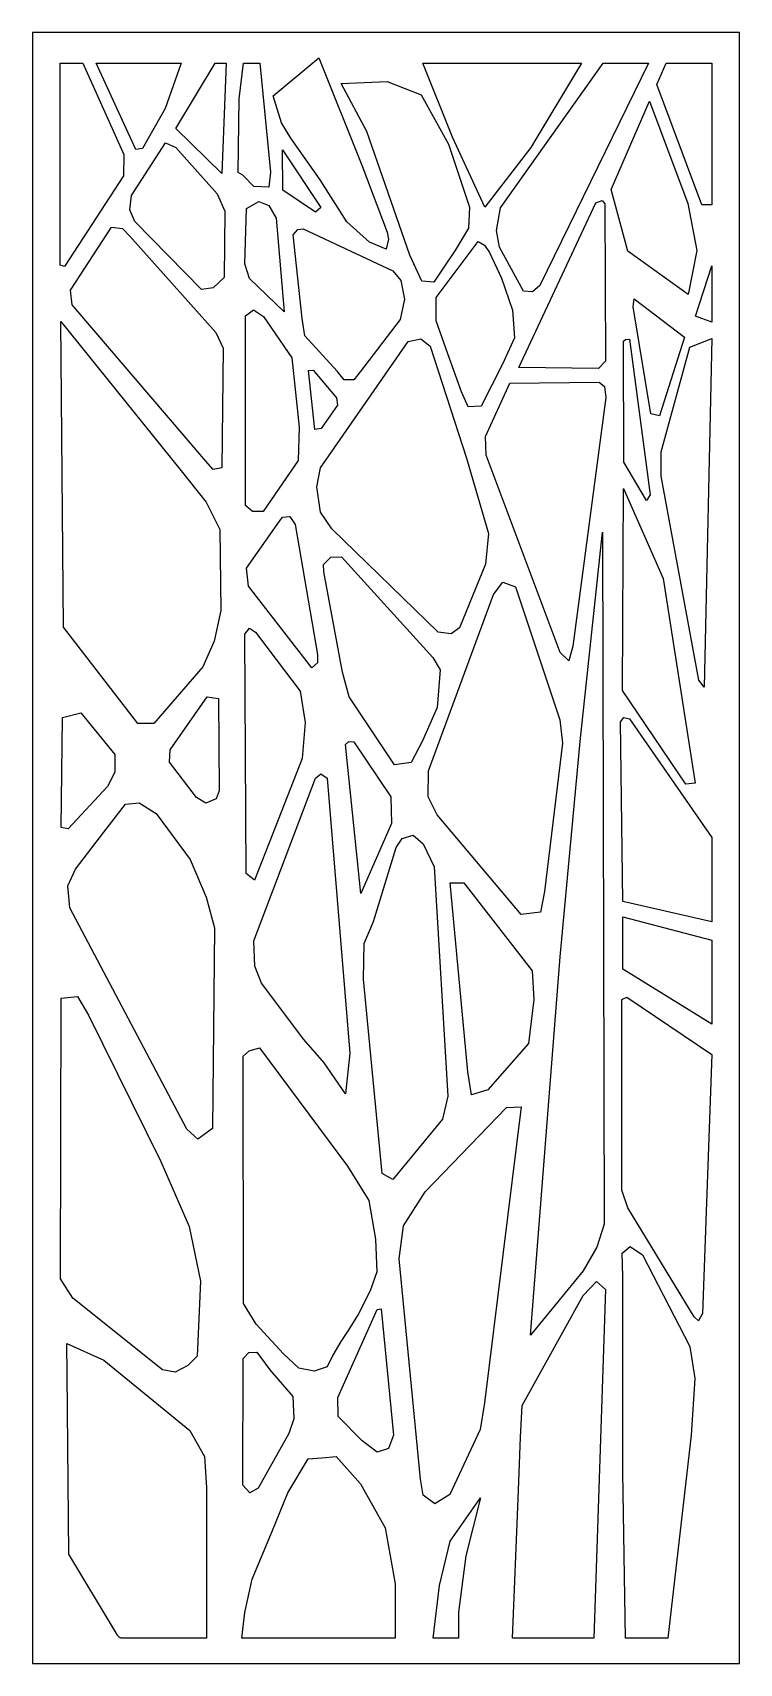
# Model space of a CAD drawing. Header units: centimetres. Extents: x -22 to -17.3, y -1.8 to 9.
import ezdxf

# ---------------------------------------------------------------- set-up
doc = ezdxf.new("R2010")
doc.units = ezdxf.units.CM
doc.header["$MEASUREMENT"] = 0
doc.layers.add('layer 1', color=7, linetype='Continuous')

msp = doc.modelspace()

# ---------------------------------------------------------------- linework, layer by layer
at = {"layer": 'layer 1', "color": 250}
for points, knots in [([(-21.96805, 9.00069), (-21.96805, 9.00069), (-17.27431, 9.00069), (-17.27431, 9.00069), (-17.27431, 9.00069), (-17.27431, 9.00069), (-17.27431, -1.831), (-17.27431, -1.831), (-17.27431, -1.831), (-17.27431, -1.831), (-21.96805, -1.831), (-21.96805, -1.831), (-21.96805, -1.831), (-21.96805, -1.831), (-21.96805, 9.00069), (-21.96805, 9.00069)], [0, 0, 0, 0, 0.2, 0.2, 0.2, 0.2, 0.4, 0.4, 0.4, 0.4, 0.6, 0.6, 0.6, 0.6, 1, 1, 1, 1]), ([(-21.78454, 7.45542), (-21.78454, 7.45542), (-21.757, 7.44747), (-21.757, 7.44747), (-21.757, 7.44747), (-21.757, 7.44747), (-21.36523, 8.04857), (-21.36523, 8.04857), (-21.36523, 8.04857), (-21.36523, 8.04857), (-21.36217, 8.19164), (-21.36217, 8.19164), (-21.36217, 8.19164), (-21.36217, 8.19164), (-21.63424, 8.79777), (-21.63424, 8.79777), (-21.63424, 8.79777), (-21.63424, 8.79777), (-21.78454, 8.79777), (-21.78454, 8.79777), (-21.78454, 8.79777), (-21.78454, 8.79777), (-21.78454, 7.45542), (-21.78454, 7.45542)], [0, 0, 0, 0, 0.14285714, 0.14285714, 0.14285714, 0.14285714, 0.28571429, 0.28571429, 0.28571429, 0.28571429, 0.42857143, 0.42857143, 0.42857143, 0.42857143, 0.57142857, 0.57142857, 0.57142857, 0.57142857, 0.71428571, 0.71428571, 0.71428571, 0.71428571, 1, 1, 1, 1]), ([(-21.28311, 8.22468), (-21.28311, 8.22468), (-21.23788, 8.23027), (-21.23788, 8.23027), (-21.23788, 8.23027), (-21.23788, 8.23027), (-21.08712, 8.49587), (-21.08712, 8.49587), (-21.08712, 8.49587), (-21.08712, 8.49587), (-20.98115, 8.79777), (-20.98115, 8.79777), (-20.98115, 8.79777), (-20.98115, 8.79777), (-21.54626, 8.79777), (-21.54626, 8.79777), (-21.54626, 8.79777), (-21.54626, 8.79777), (-21.28311, 8.22468), (-21.28311, 8.22468)], [0, 0, 0, 0, 0.16666667, 0.16666667, 0.16666667, 0.16666667, 0.33333333, 0.33333333, 0.33333333, 0.33333333, 0.5, 0.5, 0.5, 0.5, 0.66666667, 0.66666667, 0.66666667, 0.66666667, 1, 1, 1, 1]), ([(-20.71175, 8.06536), (-20.71175, 8.06536), (-20.68252, 8.79777), (-20.68252, 8.79777), (-20.68252, 8.79777), (-20.68252, 8.79777), (-20.75534, 8.79777), (-20.75534, 8.79777), (-20.75534, 8.79777), (-20.75534, 8.79777), (-21.01758, 8.3645), (-21.01758, 8.3645), (-21.01758, 8.3645), (-21.01758, 8.3645), (-20.71175, 8.06536), (-20.71175, 8.06536)], [0, 0, 0, 0, 0.2, 0.2, 0.2, 0.2, 0.4, 0.4, 0.4, 0.4, 0.6, 0.6, 0.6, 0.6, 1, 1, 1, 1]), ([(-20.49853, 7.97869), (-20.49853, 7.97869), (-20.39946, 7.97309), (-20.39946, 7.97309), (-20.39946, 7.97309), (-20.39946, 7.97309), (-20.3887, 8.07374), (-20.3887, 8.07374), (-20.3887, 8.07374), (-20.3887, 8.07374), (-20.4599, 8.79777), (-20.4599, 8.79777), (-20.4599, 8.79777), (-20.4599, 8.79777), (-20.56674, 8.79777), (-20.56674, 8.79777), (-20.56674, 8.79777), (-20.56674, 8.79777), (-20.59544, 8.56021), (-20.59544, 8.56021), (-20.59544, 8.56021), (-20.59544, 8.56021), (-20.60191, 8.07096), (-20.60191, 8.07096), (-20.60191, 8.07096), (-20.60191, 8.07096), (-20.57176, 8.05417), (-20.57176, 8.05417), (-20.57176, 8.05417), (-20.57176, 8.05417), (-20.49853, 7.97869), (-20.49853, 7.97869)], [0, 0, 0, 0, 0.11111111, 0.11111111, 0.11111111, 0.11111111, 0.22222222, 0.22222222, 0.22222222, 0.22222222, 0.33333333, 0.33333333, 0.33333333, 0.33333333, 0.44444444, 0.44444444, 0.44444444, 0.44444444, 0.55555556, 0.55555556, 0.55555556, 0.55555556, 0.66666667, 0.66666667, 0.66666667, 0.66666667, 0.77777778, 0.77777778, 0.77777778, 0.77777778, 1, 1, 1, 1]), ([(-19.62067, 7.56301), (-19.62067, 7.56301), (-19.6044, 7.62837), (-19.6044, 7.62837), (-19.6044, 7.62837), (-19.6044, 7.62837), (-19.61259, 7.67446), (-19.61259, 7.67446), (-19.61259, 7.67446), (-19.61259, 7.67446), (-19.78195, 8.12126), (-19.78195, 8.12126), (-19.78195, 8.12126), (-19.78195, 8.12126), (-20.06761, 8.83302), (-20.06761, 8.83302), (-20.06761, 8.83302), (-20.06761, 8.83302), (-20.37094, 8.58169), (-20.37094, 8.58169), (-20.37094, 8.58169), (-20.37094, 8.58169), (-20.31509, 8.40204), (-20.31509, 8.40204), (-20.31509, 8.40204), (-20.31509, 8.40204), (-20.2536, 8.29867), (-20.2536, 8.29867), (-20.2536, 8.29867), (-20.2536, 8.29867), (-20.05912, 8.02202), (-20.05912, 8.02202), (-20.05912, 8.02202), (-20.05912, 8.02202), (-19.88136, 7.74345), (-19.88136, 7.74345), (-19.88136, 7.74345), (-19.88136, 7.74345), (-19.73104, 7.60943), (-19.73104, 7.60943), (-19.73104, 7.60943), (-19.73104, 7.60943), (-19.62067, 7.56301), (-19.62067, 7.56301)], [0, 0, 0, 0, 0.08333333, 0.08333333, 0.08333333, 0.08333333, 0.16666667, 0.16666667, 0.16666667, 0.16666667, 0.25, 0.25, 0.25, 0.25, 0.33333333, 0.33333333, 0.33333333, 0.33333333, 0.41666667, 0.41666667, 0.41666667, 0.41666667, 0.5, 0.5, 0.5, 0.5, 0.58333333, 0.58333333, 0.58333333, 0.58333333, 0.66666667, 0.66666667, 0.66666667, 0.66666667, 0.75, 0.75, 0.75, 0.75, 0.83333333, 0.83333333, 0.83333333, 0.83333333, 1, 1, 1, 1]), ([(-18.96541, 7.84094), (-18.96541, 7.84094), (-18.65897, 8.23819), (-18.65897, 8.23819), (-18.65897, 8.23819), (-18.65897, 8.23819), (-18.32368, 8.79777), (-18.32368, 8.79777), (-18.32368, 8.79777), (-18.32368, 8.79777), (-19.37751, 8.79777), (-19.37751, 8.79777), (-19.37751, 8.79777), (-19.37751, 8.79777), (-19.17912, 8.30595), (-19.17912, 8.30595), (-19.17912, 8.30595), (-19.17912, 8.30595), (-18.96541, 7.84094), (-18.96541, 7.84094)], [0, 0, 0, 0, 0.16666667, 0.16666667, 0.16666667, 0.16666667, 0.33333333, 0.33333333, 0.33333333, 0.33333333, 0.5, 0.5, 0.5, 0.5, 0.66666667, 0.66666667, 0.66666667, 0.66666667, 1, 1, 1, 1]), ([(-18.70708, 7.283), (-18.70708, 7.283), (-18.64818, 7.27961), (-18.64818, 7.27961), (-18.64818, 7.27961), (-18.64818, 7.27961), (-18.59973, 7.32039), (-18.59973, 7.32039), (-18.59973, 7.32039), (-18.59973, 7.32039), (-17.8774, 8.79777), (-17.8774, 8.79777), (-17.8774, 8.79777), (-17.8774, 8.79777), (-18.17916, 8.79777), (-18.17916, 8.79777), (-18.17916, 8.79777), (-18.17916, 8.79777), (-18.86123, 7.83771), (-18.86123, 7.83771), (-18.86123, 7.83771), (-18.86123, 7.83771), (-18.888, 7.68562), (-18.888, 7.68562), (-18.888, 7.68562), (-18.888, 7.68562), (-18.86677, 7.57528), (-18.86677, 7.57528), (-18.86677, 7.57528), (-18.86677, 7.57528), (-18.70708, 7.283), (-18.70708, 7.283)], [0, 0, 0, 0, 0.11111111, 0.11111111, 0.11111111, 0.11111111, 0.22222222, 0.22222222, 0.22222222, 0.22222222, 0.33333333, 0.33333333, 0.33333333, 0.33333333, 0.44444444, 0.44444444, 0.44444444, 0.44444444, 0.55555556, 0.55555556, 0.55555556, 0.55555556, 0.66666667, 0.66666667, 0.66666667, 0.66666667, 0.77777778, 0.77777778, 0.77777778, 0.77777778, 1, 1, 1, 1]), ([(-17.52361, 7.85612), (-17.52361, 7.85612), (-17.45782, 7.85612), (-17.45782, 7.85612), (-17.45782, 7.85612), (-17.45782, 7.85612), (-17.45782, 8.79777), (-17.45782, 8.79777), (-17.45782, 8.79777), (-17.45782, 8.79777), (-17.76089, 8.79777), (-17.76089, 8.79777), (-17.76089, 8.79777), (-17.76089, 8.79777), (-17.82297, 8.65523), (-17.82297, 8.65523), (-17.82297, 8.65523), (-17.82297, 8.65523), (-17.52361, 7.85612), (-17.52361, 7.85612)], [0, 0, 0, 0, 0.16666667, 0.16666667, 0.16666667, 0.16666667, 0.33333333, 0.33333333, 0.33333333, 0.33333333, 0.5, 0.5, 0.5, 0.5, 0.66666667, 0.66666667, 0.66666667, 0.66666667, 1, 1, 1, 1]), ([(-19.38357, 7.35078), (-19.38357, 7.35078), (-19.30367, 7.3428), (-19.30367, 7.3428), (-19.30367, 7.3428), (-19.30367, 7.3428), (-19.24526, 7.43057), (-19.24526, 7.43057), (-19.24526, 7.43057), (-19.24526, 7.43057), (-19.15921, 7.55823), (-19.15921, 7.55823), (-19.15921, 7.55823), (-19.15921, 7.55823), (-19.07316, 7.70185), (-19.07316, 7.70185), (-19.07316, 7.70185), (-19.07316, 7.70185), (-19.06701, 7.8415), (-19.06701, 7.8415), (-19.06701, 7.8415), (-19.06701, 7.8415), (-19.20532, 8.2604), (-19.20532, 8.2604), (-19.20532, 8.2604), (-19.20532, 8.2604), (-19.38664, 8.58755), (-19.38664, 8.58755), (-19.38664, 8.58755), (-19.38664, 8.58755), (-19.61408, 8.67532), (-19.61408, 8.67532), (-19.61408, 8.67532), (-19.61408, 8.67532), (-19.91834, 8.66335), (-19.91834, 8.66335), (-19.91834, 8.66335), (-19.91834, 8.66335), (-19.7493, 8.34418), (-19.7493, 8.34418), (-19.7493, 8.34418), (-19.7493, 8.34418), (-19.46348, 7.52234), (-19.46348, 7.52234), (-19.46348, 7.52234), (-19.46348, 7.52234), (-19.38357, 7.35078), (-19.38357, 7.35078)], [0, 0, 0, 0, 0.07692308, 0.07692308, 0.07692308, 0.07692308, 0.15384615, 0.15384615, 0.15384615, 0.15384615, 0.23076923, 0.23076923, 0.23076923, 0.23076923, 0.30769231, 0.30769231, 0.30769231, 0.30769231, 0.38461538, 0.38461538, 0.38461538, 0.38461538, 0.46153846, 0.46153846, 0.46153846, 0.46153846, 0.53846154, 0.53846154, 0.53846154, 0.53846154, 0.61538462, 0.61538462, 0.61538462, 0.61538462, 0.69230769, 0.69230769, 0.69230769, 0.69230769, 0.76923077, 0.76923077, 0.76923077, 0.76923077, 0.84615385, 0.84615385, 0.84615385, 0.84615385, 1, 1, 1, 1]), ([(-17.61372, 7.26106), (-17.61372, 7.26106), (-17.55792, 7.55326), (-17.55792, 7.55326), (-17.55792, 7.55326), (-17.55792, 7.55326), (-17.61624, 7.86502), (-17.61624, 7.86502), (-17.61624, 7.86502), (-17.61624, 7.86502), (-17.871, 8.54495), (-17.871, 8.54495), (-17.871, 8.54495), (-17.871, 8.54495), (-18.12647, 7.95836), (-18.12647, 7.95836), (-18.12647, 7.95836), (-18.12647, 7.95836), (-18.01553, 7.54946), (-18.01553, 7.54946), (-18.01553, 7.54946), (-18.01553, 7.54946), (-17.61372, 7.26106), (-17.61372, 7.26106)], [0, 0, 0, 0, 0.14285714, 0.14285714, 0.14285714, 0.14285714, 0.28571429, 0.28571429, 0.28571429, 0.28571429, 0.42857143, 0.42857143, 0.42857143, 0.42857143, 0.57142857, 0.57142857, 0.57142857, 0.57142857, 0.71428571, 0.71428571, 0.71428571, 0.71428571, 1, 1, 1, 1]), ([(-20.84543, 7.29538), (-20.84543, 7.29538), (-20.77005, 7.30657), (-20.77005, 7.30657), (-20.77005, 7.30657), (-20.77005, 7.30657), (-20.69682, 7.37366), (-20.69682, 7.37366), (-20.69682, 7.37366), (-20.69682, 7.37366), (-20.69251, 7.81539), (-20.69251, 7.81539), (-20.69251, 7.81539), (-20.69251, 7.81539), (-20.74205, 7.93001), (-20.74205, 7.93001), (-20.74205, 7.93001), (-20.74205, 7.93001), (-21.01786, 8.23844), (-21.01786, 8.23844), (-21.01786, 8.23844), (-21.01786, 8.23844), (-21.08464, 8.2692), (-21.08464, 8.2692), (-21.08464, 8.2692), (-21.08464, 8.2692), (-21.31077, 7.91972), (-21.31077, 7.91972), (-21.31077, 7.91972), (-21.31077, 7.91972), (-21.32155, 7.82467), (-21.32155, 7.82467), (-21.32155, 7.82467), (-21.32155, 7.82467), (-21.28909, 7.7455), (-21.28909, 7.7455), (-21.28909, 7.7455), (-21.28909, 7.7455), (-20.84543, 7.29538), (-20.84543, 7.29538)], [0, 0, 0, 0, 0.09090909, 0.09090909, 0.09090909, 0.09090909, 0.18181818, 0.18181818, 0.18181818, 0.18181818, 0.27272727, 0.27272727, 0.27272727, 0.27272727, 0.36363636, 0.36363636, 0.36363636, 0.36363636, 0.45454545, 0.45454545, 0.45454545, 0.45454545, 0.54545455, 0.54545455, 0.54545455, 0.54545455, 0.63636364, 0.63636364, 0.63636364, 0.63636364, 0.72727273, 0.72727273, 0.72727273, 0.72727273, 0.81818182, 0.81818182, 0.81818182, 0.81818182, 1, 1, 1, 1]), ([(-20.08875, 7.80707), (-20.08875, 7.80707), (-20.05295, 7.83805), (-20.05295, 7.83805), (-20.05295, 7.83805), (-20.05295, 7.83805), (-20.30867, 8.22311), (-20.30867, 8.22311), (-20.30867, 8.22311), (-20.30867, 8.22311), (-20.30697, 7.95313), (-20.30697, 7.95313), (-20.30697, 7.95313), (-20.30697, 7.95313), (-20.08875, 7.80707), (-20.08875, 7.80707)], [0, 0, 0, 0, 0.2, 0.2, 0.2, 0.2, 0.4, 0.4, 0.4, 0.4, 0.6, 0.6, 0.6, 0.6, 1, 1, 1, 1]), ([(-20.29814, 7.14696), (-20.29814, 7.14696), (-20.34984, 7.76762), (-20.34984, 7.76762), (-20.34984, 7.76762), (-20.34984, 7.76762), (-20.39937, 7.85149), (-20.39937, 7.85149), (-20.39937, 7.85149), (-20.39937, 7.85149), (-20.46613, 7.87944), (-20.46613, 7.87944), (-20.46613, 7.87944), (-20.46613, 7.87944), (-20.54797, 7.83192), (-20.54797, 7.83192), (-20.54797, 7.83192), (-20.54797, 7.83192), (-20.55875, 7.46567), (-20.55875, 7.46567), (-20.55875, 7.46567), (-20.55875, 7.46567), (-20.5286, 7.36783), (-20.5286, 7.36783), (-20.5286, 7.36783), (-20.5286, 7.36783), (-20.29814, 7.14696), (-20.29814, 7.14696)], [0, 0, 0, 0, 0.125, 0.125, 0.125, 0.125, 0.25, 0.25, 0.25, 0.25, 0.375, 0.375, 0.375, 0.375, 0.5, 0.5, 0.5, 0.5, 0.625, 0.625, 0.625, 0.625, 0.75, 0.75, 0.75, 0.75, 1, 1, 1, 1]), ([(-18.73975, 6.7769), (-18.73975, 6.7769), (-18.20924, 6.77004), (-18.20924, 6.77004), (-18.20924, 6.77004), (-18.20924, 6.77004), (-18.16437, 6.818), (-18.16437, 6.818), (-18.16437, 6.818), (-18.16437, 6.818), (-18.16701, 7.86298), (-18.16701, 7.86298), (-18.16701, 7.86298), (-18.16701, 7.86298), (-18.18599, 7.88582), (-18.18599, 7.88582), (-18.18599, 7.88582), (-18.18599, 7.88582), (-18.22772, 7.86982), (-18.22772, 7.86982), (-18.22772, 7.86982), (-18.22772, 7.86982), (-18.73975, 6.7769), (-18.73975, 6.7769)], [0, 0, 0, 0, 0.14285714, 0.14285714, 0.14285714, 0.14285714, 0.28571429, 0.28571429, 0.28571429, 0.28571429, 0.42857143, 0.42857143, 0.42857143, 0.42857143, 0.57142857, 0.57142857, 0.57142857, 0.57142857, 0.71428571, 0.71428571, 0.71428571, 0.71428571, 1, 1, 1, 1]), ([(-20.76986, 6.0996), (-20.76986, 6.0996), (-20.7125, 6.11038), (-20.7125, 6.11038), (-20.7125, 6.11038), (-20.7125, 6.11038), (-20.70331, 6.90512), (-20.70331, 6.90512), (-20.70331, 6.90512), (-20.70331, 6.90512), (-20.75229, 7.00845), (-20.75229, 7.00845), (-20.75229, 7.00845), (-20.75229, 7.00845), (-21.32197, 7.64867), (-21.32197, 7.64867), (-21.32197, 7.64867), (-21.32197, 7.64867), (-21.37095, 7.70033), (-21.37095, 7.70033), (-21.37095, 7.70033), (-21.37095, 7.70033), (-21.44443, 7.70827), (-21.44443, 7.70827), (-21.44443, 7.70827), (-21.44443, 7.70827), (-21.71687, 7.29103), (-21.71687, 7.29103), (-21.71687, 7.29103), (-21.71687, 7.29103), (-21.70461, 7.19169), (-21.70461, 7.19169), (-21.70461, 7.19169), (-21.70461, 7.19169), (-20.81688, 6.15453), (-20.81688, 6.15453), (-20.81688, 6.15453), (-20.81688, 6.15453), (-20.76986, 6.0996), (-20.76986, 6.0996)], [0, 0, 0, 0, 0.09090909, 0.09090909, 0.09090909, 0.09090909, 0.18181818, 0.18181818, 0.18181818, 0.18181818, 0.27272727, 0.27272727, 0.27272727, 0.27272727, 0.36363636, 0.36363636, 0.36363636, 0.36363636, 0.45454545, 0.45454545, 0.45454545, 0.45454545, 0.54545455, 0.54545455, 0.54545455, 0.54545455, 0.63636364, 0.63636364, 0.63636364, 0.63636364, 0.72727273, 0.72727273, 0.72727273, 0.72727273, 0.81818182, 0.81818182, 0.81818182, 0.81818182, 1, 1, 1, 1]), ([(-19.89955, 6.69547), (-19.89955, 6.69547), (-19.83411, 6.69547), (-19.83411, 6.69547), (-19.83411, 6.69547), (-19.83411, 6.69547), (-19.79322, 6.74855), (-19.79322, 6.74855), (-19.79322, 6.74855), (-19.79322, 6.74855), (-19.52605, 7.09537), (-19.52605, 7.09537), (-19.52605, 7.09537), (-19.52605, 7.09537), (-19.49878, 7.22985), (-19.49878, 7.22985), (-19.49878, 7.22985), (-19.49878, 7.22985), (-19.52333, 7.35371), (-19.52333, 7.35371), (-19.52333, 7.35371), (-19.52333, 7.35371), (-19.57512, 7.41741), (-19.57512, 7.41741), (-19.57512, 7.41741), (-19.57512, 7.41741), (-20.17217, 7.69699), (-20.17217, 7.69699), (-20.17217, 7.69699), (-20.17217, 7.69699), (-20.20757, 7.69306), (-20.20757, 7.69306), (-20.20757, 7.69306), (-20.20757, 7.69306), (-20.23759, 7.65806), (-20.23759, 7.65806), (-20.23759, 7.65806), (-20.23759, 7.65806), (-20.17762, 7.10244), (-20.17762, 7.10244), (-20.17762, 7.10244), (-20.17762, 7.10244), (-20.16127, 6.98566), (-20.16127, 6.98566), (-20.16127, 6.98566), (-20.16127, 6.98566), (-19.94589, 6.75209), (-19.94589, 6.75209), (-19.94589, 6.75209), (-19.94589, 6.75209), (-19.89955, 6.69547), (-19.89955, 6.69547)], [0, 0, 0, 0, 0.07142857, 0.07142857, 0.07142857, 0.07142857, 0.14285714, 0.14285714, 0.14285714, 0.14285714, 0.21428571, 0.21428571, 0.21428571, 0.21428571, 0.28571429, 0.28571429, 0.28571429, 0.28571429, 0.35714286, 0.35714286, 0.35714286, 0.35714286, 0.42857143, 0.42857143, 0.42857143, 0.42857143, 0.5, 0.5, 0.5, 0.5, 0.57142857, 0.57142857, 0.57142857, 0.57142857, 0.64285714, 0.64285714, 0.64285714, 0.64285714, 0.71428571, 0.71428571, 0.71428571, 0.71428571, 0.78571429, 0.78571429, 0.78571429, 0.78571429, 0.85714286, 0.85714286, 0.85714286, 0.85714286, 1, 1, 1, 1]), ([(-19.07567, 6.51546), (-19.07567, 6.51546), (-18.98962, 6.51945), (-18.98962, 6.51945), (-18.98962, 6.51945), (-18.98962, 6.51945), (-18.84824, 6.79871), (-18.84824, 6.79871), (-18.84824, 6.79871), (-18.84824, 6.79871), (-18.76833, 6.97426), (-18.76833, 6.97426), (-18.76833, 6.97426), (-18.76833, 6.97426), (-18.78063, 7.15778), (-18.78063, 7.15778), (-18.78063, 7.15778), (-18.78063, 7.15778), (-18.8544, 7.36923), (-18.8544, 7.36923), (-18.8544, 7.36923), (-18.8544, 7.36923), (-18.93463, 7.53977), (-18.93463, 7.53977), (-18.93463, 7.53977), (-18.93463, 7.53977), (-18.96811, 7.58865), (-18.96811, 7.58865), (-18.96811, 7.58865), (-18.96811, 7.58865), (-19.00947, 7.61233), (-19.00947, 7.61233), (-19.00947, 7.61233), (-19.00947, 7.61233), (-19.28773, 7.24156), (-19.28773, 7.24156), (-19.28773, 7.24156), (-19.28773, 7.24156), (-19.28773, 7.08597), (-19.28773, 7.08597), (-19.28773, 7.08597), (-19.28773, 7.08597), (-19.21089, 6.86653), (-19.21089, 6.86653), (-19.21089, 6.86653), (-19.21089, 6.86653), (-19.1187, 6.6152), (-19.1187, 6.6152), (-19.1187, 6.6152), (-19.1187, 6.6152), (-19.07567, 6.51546), (-19.07567, 6.51546)], [0, 0, 0, 0, 0.07142857, 0.07142857, 0.07142857, 0.07142857, 0.14285714, 0.14285714, 0.14285714, 0.14285714, 0.21428571, 0.21428571, 0.21428571, 0.21428571, 0.28571429, 0.28571429, 0.28571429, 0.28571429, 0.35714286, 0.35714286, 0.35714286, 0.35714286, 0.42857143, 0.42857143, 0.42857143, 0.42857143, 0.5, 0.5, 0.5, 0.5, 0.57142857, 0.57142857, 0.57142857, 0.57142857, 0.64285714, 0.64285714, 0.64285714, 0.64285714, 0.71428571, 0.71428571, 0.71428571, 0.71428571, 0.78571429, 0.78571429, 0.78571429, 0.78571429, 0.85714286, 0.85714286, 0.85714286, 0.85714286, 1, 1, 1, 1]), ([(-17.45782, 7.078), (-17.45782, 7.078), (-17.45782, 7.45272), (-17.45782, 7.45272), (-17.45782, 7.45272), (-17.45782, 7.45272), (-17.56517, 7.11632), (-17.56517, 7.11632), (-17.56517, 7.11632), (-17.56517, 7.11632), (-17.45782, 7.078), (-17.45782, 7.078)], [0, 0, 0, 0, 0.25, 0.25, 0.25, 0.25, 0.5, 0.5, 0.5, 0.5, 1, 1, 1, 1]), ([(-20.55344, 5.8597), (-20.55344, 5.8597), (-20.50752, 5.81996), (-20.50752, 5.81996), (-20.50752, 5.81996), (-20.50752, 5.81996), (-20.43711, 5.81996), (-20.43711, 5.81996), (-20.43711, 5.81996), (-20.43711, 5.81996), (-20.20446, 6.15774), (-20.20446, 6.15774), (-20.20446, 6.15774), (-20.20446, 6.15774), (-20.19834, 6.38025), (-20.19834, 6.38025), (-20.19834, 6.38025), (-20.19834, 6.38025), (-20.24732, 6.84121), (-20.24732, 6.84121), (-20.24732, 6.84121), (-20.24732, 6.84121), (-20.43405, 7.1154), (-20.43405, 7.1154), (-20.43405, 7.1154), (-20.43405, 7.1154), (-20.5014, 7.15912), (-20.5014, 7.15912), (-20.5014, 7.15912), (-20.5014, 7.15912), (-20.55344, 7.11938), (-20.55344, 7.11938), (-20.55344, 7.11938), (-20.55344, 7.11938), (-20.55344, 5.8597), (-20.55344, 5.8597)], [0, 0, 0, 0, 0.1, 0.1, 0.1, 0.1, 0.2, 0.2, 0.2, 0.2, 0.3, 0.3, 0.3, 0.3, 0.4, 0.4, 0.4, 0.4, 0.5, 0.5, 0.5, 0.5, 0.6, 0.6, 0.6, 0.6, 0.7, 0.7, 0.7, 0.7, 0.8, 0.8, 0.8, 0.8, 1, 1, 1, 1]), ([(-17.86319, 6.46804), (-17.86319, 6.46804), (-17.80401, 6.45523), (-17.80401, 6.45523), (-17.80401, 6.45523), (-17.80401, 6.45523), (-17.63798, 6.97806), (-17.63798, 6.97806), (-17.63798, 6.97806), (-17.63798, 6.97806), (-17.97333, 7.232), (-17.97333, 7.232), (-17.97333, 7.232), (-17.97333, 7.232), (-17.9799, 7.17865), (-17.9799, 7.17865), (-17.9799, 7.17865), (-17.9799, 7.17865), (-17.86319, 6.46804), (-17.86319, 6.46804)], [0, 0, 0, 0, 0.16666667, 0.16666667, 0.16666667, 0.16666667, 0.33333333, 0.33333333, 0.33333333, 0.33333333, 0.5, 0.5, 0.5, 0.5, 0.66666667, 0.66666667, 0.66666667, 0.66666667, 1, 1, 1, 1]), ([(-21.76329, 5.05204), (-21.76329, 5.05204), (-21.26957, 4.41275), (-21.26957, 4.41275), (-21.26957, 4.41275), (-21.26957, 4.41275), (-21.16242, 4.41275), (-21.16242, 4.41275), (-21.16242, 4.41275), (-21.16242, 4.41275), (-20.83672, 4.78886), (-20.83672, 4.78886), (-20.83672, 4.78886), (-20.83672, 4.78886), (-20.76149, 4.95908), (-20.76149, 4.95908), (-20.76149, 4.95908), (-20.76149, 4.95908), (-20.7185, 5.16275), (-20.7185, 5.16275), (-20.7185, 5.16275), (-20.7185, 5.16275), (-20.72513, 5.70086), (-20.72513, 5.70086), (-20.72513, 5.70086), (-20.72513, 5.70086), (-20.81633, 5.88125), (-20.81633, 5.88125), (-20.81633, 5.88125), (-20.81633, 5.88125), (-20.99001, 6.10109), (-20.99001, 6.10109), (-20.99001, 6.10109), (-20.99001, 6.10109), (-21.77977, 7.08114), (-21.77977, 7.08114), (-21.77977, 7.08114), (-21.77977, 7.08114), (-21.76329, 5.05204), (-21.76329, 5.05204)], [0, 0, 0, 0, 0.09090909, 0.09090909, 0.09090909, 0.09090909, 0.18181818, 0.18181818, 0.18181818, 0.18181818, 0.27272727, 0.27272727, 0.27272727, 0.27272727, 0.36363636, 0.36363636, 0.36363636, 0.36363636, 0.45454545, 0.45454545, 0.45454545, 0.45454545, 0.54545455, 0.54545455, 0.54545455, 0.54545455, 0.63636364, 0.63636364, 0.63636364, 0.63636364, 0.72727273, 0.72727273, 0.72727273, 0.72727273, 0.81818182, 0.81818182, 0.81818182, 0.81818182, 1, 1, 1, 1]), ([(-19.27559, 5.01867), (-19.27559, 5.01867), (-19.18849, 5.00655), (-19.18849, 5.00655), (-19.18849, 5.00655), (-19.18849, 5.00655), (-19.13251, 5.04693), (-19.13251, 5.04693), (-19.13251, 5.04693), (-19.13251, 5.04693), (-18.96144, 5.47086), (-18.96144, 5.47086), (-18.96144, 5.47086), (-18.96144, 5.47086), (-18.93968, 5.67273), (-18.93968, 5.67273), (-18.93968, 5.67273), (-18.93968, 5.67273), (-19.08584, 6.1744), (-19.08584, 6.1744), (-19.08584, 6.1744), (-19.08584, 6.1744), (-19.32872, 6.91739), (-19.32872, 6.91739), (-19.32872, 6.91739), (-19.32872, 6.91739), (-19.39093, 6.96583), (-19.39093, 6.96583), (-19.39093, 6.96583), (-19.39093, 6.96583), (-19.4749, 6.94969), (-19.4749, 6.94969), (-19.4749, 6.94969), (-19.4749, 6.94969), (-20.05651, 6.10989), (-20.05651, 6.10989), (-20.05651, 6.10989), (-20.05651, 6.10989), (-20.08139, 5.98474), (-20.08139, 5.98474), (-20.08139, 5.98474), (-20.08139, 5.98474), (-20.05651, 5.81517), (-20.05651, 5.81517), (-20.05651, 5.81517), (-20.05651, 5.81517), (-19.9816, 5.70503), (-19.9816, 5.70503), (-19.9816, 5.70503), (-19.9816, 5.70503), (-19.27559, 5.01867), (-19.27559, 5.01867)], [0, 0, 0, 0, 0.07142857, 0.07142857, 0.07142857, 0.07142857, 0.14285714, 0.14285714, 0.14285714, 0.14285714, 0.21428571, 0.21428571, 0.21428571, 0.21428571, 0.28571429, 0.28571429, 0.28571429, 0.28571429, 0.35714286, 0.35714286, 0.35714286, 0.35714286, 0.42857143, 0.42857143, 0.42857143, 0.42857143, 0.5, 0.5, 0.5, 0.5, 0.57142857, 0.57142857, 0.57142857, 0.57142857, 0.64285714, 0.64285714, 0.64285714, 0.64285714, 0.71428571, 0.71428571, 0.71428571, 0.71428571, 0.78571429, 0.78571429, 0.78571429, 0.78571429, 0.85714286, 0.85714286, 0.85714286, 0.85714286, 1, 1, 1, 1]), ([(-17.89119, 5.89402), (-17.89119, 5.89402), (-17.86647, 5.92982), (-17.86647, 5.92982), (-17.86647, 5.92982), (-17.86647, 5.92982), (-18.00466, 6.96411), (-18.00466, 6.96411), (-18.00466, 6.96411), (-18.00466, 6.96411), (-18.03048, 6.96316), (-18.03048, 6.96316), (-18.03048, 6.96316), (-18.03048, 6.96316), (-18.04417, 6.95194), (-18.04417, 6.95194), (-18.04417, 6.95194), (-18.04417, 6.95194), (-18.04137, 6.14719), (-18.04137, 6.14719), (-18.04137, 6.14719), (-18.04137, 6.14719), (-17.89119, 5.89402), (-17.89119, 5.89402)], [0, 0, 0, 0, 0.14285714, 0.14285714, 0.14285714, 0.14285714, 0.28571429, 0.28571429, 0.28571429, 0.28571429, 0.42857143, 0.42857143, 0.42857143, 0.42857143, 0.57142857, 0.57142857, 0.57142857, 0.57142857, 0.71428571, 0.71428571, 0.71428571, 0.71428571, 1, 1, 1, 1]), ([(-17.54469, 4.69962), (-17.54469, 4.69962), (-17.50883, 4.65229), (-17.50883, 4.65229), (-17.50883, 4.65229), (-17.50883, 4.65229), (-17.45782, 6.96883), (-17.45782, 6.96883), (-17.45782, 6.96883), (-17.45782, 6.96883), (-17.6027, 6.9124), (-17.6027, 6.9124), (-17.6027, 6.9124), (-17.6027, 6.9124), (-17.79295, 6.21695), (-17.79295, 6.21695), (-17.79295, 6.21695), (-17.79295, 6.21695), (-17.79295, 6.05413), (-17.79295, 6.05413), (-17.79295, 6.05413), (-17.79295, 6.05413), (-17.54469, 4.69962), (-17.54469, 4.69962)], [0, 0, 0, 0, 0.14285714, 0.14285714, 0.14285714, 0.14285714, 0.28571429, 0.28571429, 0.28571429, 0.28571429, 0.42857143, 0.42857143, 0.42857143, 0.42857143, 0.57142857, 0.57142857, 0.57142857, 0.57142857, 0.71428571, 0.71428571, 0.71428571, 0.71428571, 1, 1, 1, 1]), ([(-20.0935, 6.36358), (-20.0935, 6.36358), (-20.05202, 6.37156), (-20.05202, 6.37156), (-20.05202, 6.37156), (-20.05202, 6.37156), (-19.94293, 6.52714), (-19.94293, 6.52714), (-19.94293, 6.52714), (-19.94293, 6.52714), (-19.95061, 6.575), (-19.95061, 6.575), (-19.95061, 6.575), (-19.95061, 6.575), (-20.10573, 6.75808), (-20.10573, 6.75808), (-20.10573, 6.75808), (-20.10573, 6.75808), (-20.13653, 6.75651), (-20.13653, 6.75651), (-20.13653, 6.75651), (-20.13653, 6.75651), (-20.0935, 6.36358), (-20.0935, 6.36358)], [0, 0, 0, 0, 0.14285714, 0.14285714, 0.14285714, 0.14285714, 0.28571429, 0.28571429, 0.28571429, 0.28571429, 0.42857143, 0.42857143, 0.42857143, 0.42857143, 0.57142857, 0.57142857, 0.57142857, 0.57142857, 0.71428571, 0.71428571, 0.71428571, 0.71428571, 1, 1, 1, 1]), ([(-18.46494, 4.88368), (-18.46494, 4.88368), (-18.40695, 4.82845), (-18.40695, 4.82845), (-18.40695, 4.82845), (-18.40695, 4.82845), (-18.37929, 4.92588), (-18.37929, 4.92588), (-18.37929, 4.92588), (-18.37929, 4.92588), (-18.16048, 6.57798), (-18.16048, 6.57798), (-18.16048, 6.57798), (-18.16048, 6.57798), (-18.1703, 6.65094), (-18.1703, 6.65094), (-18.1703, 6.65094), (-18.1703, 6.65094), (-18.20538, 6.67838), (-18.20538, 6.67838), (-18.20538, 6.67838), (-18.20538, 6.67838), (-18.79972, 6.67173), (-18.79972, 6.67173), (-18.79972, 6.67173), (-18.79972, 6.67173), (-18.96016, 6.31764), (-18.96016, 6.31764), (-18.96016, 6.31764), (-18.96016, 6.31764), (-18.95652, 6.19474), (-18.95652, 6.19474), (-18.95652, 6.19474), (-18.95652, 6.19474), (-18.46494, 4.88368), (-18.46494, 4.88368)], [0, 0, 0, 0, 0.1, 0.1, 0.1, 0.1, 0.2, 0.2, 0.2, 0.2, 0.3, 0.3, 0.3, 0.3, 0.4, 0.4, 0.4, 0.4, 0.5, 0.5, 0.5, 0.5, 0.6, 0.6, 0.6, 0.6, 0.7, 0.7, 0.7, 0.7, 0.8, 0.8, 0.8, 0.8, 1, 1, 1, 1]), ([(-17.63094, 4.00974), (-17.63094, 4.00974), (-17.5678, 4.01456), (-17.5678, 4.01456), (-17.5678, 4.01456), (-17.5678, 4.01456), (-17.77951, 5.37425), (-17.77951, 5.37425), (-17.77951, 5.37425), (-17.77951, 5.37425), (-18.04323, 5.97212), (-18.04323, 5.97212), (-18.04323, 5.97212), (-18.04323, 5.97212), (-18.05066, 4.63172), (-18.05066, 4.63172), (-18.05066, 4.63172), (-18.05066, 4.63172), (-17.63094, 4.00974), (-17.63094, 4.00974)], [0, 0, 0, 0, 0.16666667, 0.16666667, 0.16666667, 0.16666667, 0.33333333, 0.33333333, 0.33333333, 0.33333333, 0.5, 0.5, 0.5, 0.5, 0.66666667, 0.66666667, 0.66666667, 0.66666667, 1, 1, 1, 1]), ([(-20.11357, 4.78172), (-20.11357, 4.78172), (-20.07709, 4.81447), (-20.07709, 4.81447), (-20.07709, 4.81447), (-20.07709, 4.81447), (-20.07709, 4.86914), (-20.07709, 4.86914), (-20.07709, 4.86914), (-20.07709, 4.86914), (-20.22449, 5.73389), (-20.22449, 5.73389), (-20.22449, 5.73389), (-20.22449, 5.73389), (-20.26085, 5.78606), (-20.26085, 5.78606), (-20.26085, 5.78606), (-20.26085, 5.78606), (-20.30962, 5.78155), (-20.30962, 5.78155), (-20.30962, 5.78155), (-20.30962, 5.78155), (-20.34317, 5.73389), (-20.34317, 5.73389), (-20.34317, 5.73389), (-20.34317, 5.73389), (-20.54811, 5.4427), (-20.54811, 5.4427), (-20.54811, 5.4427), (-20.54811, 5.4427), (-20.53471, 5.32343), (-20.53471, 5.32343), (-20.53471, 5.32343), (-20.53471, 5.32343), (-20.11357, 4.78172), (-20.11357, 4.78172)], [0, 0, 0, 0, 0.1, 0.1, 0.1, 0.1, 0.2, 0.2, 0.2, 0.2, 0.3, 0.3, 0.3, 0.3, 0.4, 0.4, 0.4, 0.4, 0.5, 0.5, 0.5, 0.5, 0.6, 0.6, 0.6, 0.6, 0.7, 0.7, 0.7, 0.7, 0.8, 0.8, 0.8, 0.8, 1, 1, 1, 1]), ([(-18.31213, 0.77741), (-18.31213, 0.77741), (-18.22009, 0.93339), (-18.22009, 0.93339), (-18.22009, 0.93339), (-18.22009, 0.93339), (-18.17152, 1.08606), (-18.17152, 1.08606), (-18.17152, 1.08606), (-18.17152, 1.08606), (-18.1837, 5.68341), (-18.1837, 5.68341), (-18.1837, 5.68341), (-18.1837, 5.68341), (-18.33089, 4.29287), (-18.33089, 4.29287), (-18.33089, 4.29287), (-18.33089, 4.29287), (-18.4646, 2.86156), (-18.4646, 2.86156), (-18.4646, 2.86156), (-18.4646, 2.86156), (-18.66239, 0.34927), (-18.66239, 0.34927), (-18.66239, 0.34927), (-18.66239, 0.34927), (-18.31213, 0.77741), (-18.31213, 0.77741)], [0, 0, 0, 0, 0.125, 0.125, 0.125, 0.125, 0.25, 0.25, 0.25, 0.25, 0.375, 0.375, 0.375, 0.375, 0.5, 0.5, 0.5, 0.5, 0.625, 0.625, 0.625, 0.625, 0.75, 0.75, 0.75, 0.75, 1, 1, 1, 1]), ([(-19.56438, 4.13823), (-19.56438, 4.13823), (-19.45329, 4.1534), (-19.45329, 4.1534), (-19.45329, 4.1534), (-19.45329, 4.1534), (-19.37925, 4.29759), (-19.37925, 4.29759), (-19.37925, 4.29759), (-19.37925, 4.29759), (-19.28181, 4.51769), (-19.28181, 4.51769), (-19.28181, 4.51769), (-19.28181, 4.51769), (-19.26232, 4.76814), (-19.26232, 4.76814), (-19.26232, 4.76814), (-19.26232, 4.76814), (-19.30946, 4.85027), (-19.30946, 4.85027), (-19.30946, 4.85027), (-19.30946, 4.85027), (-19.91747, 5.51812), (-19.91747, 5.51812), (-19.91747, 5.51812), (-19.91747, 5.51812), (-19.98763, 5.5156), (-19.98763, 5.5156), (-19.98763, 5.5156), (-19.98763, 5.5156), (-20.0355, 5.46796), (-20.0355, 5.46796), (-20.0355, 5.46796), (-20.0355, 5.46796), (-20.03451, 5.41869), (-20.03451, 5.41869), (-20.03451, 5.41869), (-20.03451, 5.41869), (-19.90933, 4.75295), (-19.90933, 4.75295), (-19.90933, 4.75295), (-19.90933, 4.75295), (-19.86645, 4.58853), (-19.86645, 4.58853), (-19.86645, 4.58853), (-19.86645, 4.58853), (-19.56438, 4.13823), (-19.56438, 4.13823)], [0, 0, 0, 0, 0.07692308, 0.07692308, 0.07692308, 0.07692308, 0.15384615, 0.15384615, 0.15384615, 0.15384615, 0.23076923, 0.23076923, 0.23076923, 0.23076923, 0.30769231, 0.30769231, 0.30769231, 0.30769231, 0.38461538, 0.38461538, 0.38461538, 0.38461538, 0.46153846, 0.46153846, 0.46153846, 0.46153846, 0.53846154, 0.53846154, 0.53846154, 0.53846154, 0.61538462, 0.61538462, 0.61538462, 0.61538462, 0.69230769, 0.69230769, 0.69230769, 0.69230769, 0.76923077, 0.76923077, 0.76923077, 0.76923077, 0.84615385, 0.84615385, 0.84615385, 0.84615385, 1, 1, 1, 1]), ([(-18.72313, 3.14238), (-18.72313, 3.14238), (-18.59487, 3.15918), (-18.59487, 3.15918), (-18.59487, 3.15918), (-18.59487, 3.15918), (-18.56944, 3.29536), (-18.56944, 3.29536), (-18.56944, 3.29536), (-18.56944, 3.29536), (-18.44864, 4.28163), (-18.44864, 4.28163), (-18.44864, 4.28163), (-18.44864, 4.28163), (-18.46772, 4.43541), (-18.46772, 4.43541), (-18.46772, 4.43541), (-18.46772, 4.43541), (-18.76019, 5.31852), (-18.76019, 5.31852), (-18.76019, 5.31852), (-18.76019, 5.31852), (-18.84602, 5.35154), (-18.84602, 5.35154), (-18.84602, 5.35154), (-18.84602, 5.35154), (-18.90642, 5.269), (-18.90642, 5.269), (-18.90642, 5.269), (-18.90642, 5.269), (-19.33832, 4.09803), (-19.33832, 4.09803), (-19.33832, 4.09803), (-19.33832, 4.09803), (-19.34141, 3.9253), (-19.34141, 3.9253), (-19.34141, 3.9253), (-19.34141, 3.9253), (-19.28116, 3.80539), (-19.28116, 3.80539), (-19.28116, 3.80539), (-19.28116, 3.80539), (-18.72313, 3.14238), (-18.72313, 3.14238)], [0, 0, 0, 0, 0.08333333, 0.08333333, 0.08333333, 0.08333333, 0.16666667, 0.16666667, 0.16666667, 0.16666667, 0.25, 0.25, 0.25, 0.25, 0.33333333, 0.33333333, 0.33333333, 0.33333333, 0.41666667, 0.41666667, 0.41666667, 0.41666667, 0.5, 0.5, 0.5, 0.5, 0.58333333, 0.58333333, 0.58333333, 0.58333333, 0.66666667, 0.66666667, 0.66666667, 0.66666667, 0.75, 0.75, 0.75, 0.75, 0.83333333, 0.83333333, 0.83333333, 0.83333333, 1, 1, 1, 1]), ([(-20.54912, 3.4159), (-20.54912, 3.4159), (-20.4942, 3.37052), (-20.4942, 3.37052), (-20.4942, 3.37052), (-20.4942, 3.37052), (-20.39608, 3.61931), (-20.39608, 3.61931), (-20.39608, 3.61931), (-20.39608, 3.61931), (-20.17826, 4.18027), (-20.17826, 4.18027), (-20.17826, 4.18027), (-20.17826, 4.18027), (-20.15717, 4.41741), (-20.15717, 4.41741), (-20.15717, 4.41741), (-20.15717, 4.41741), (-20.19231, 4.6272), (-20.19231, 4.6272), (-20.19231, 4.6272), (-20.19231, 4.6272), (-20.3504, 4.83699), (-20.3504, 4.83699), (-20.3504, 4.83699), (-20.3504, 4.83699), (-20.48742, 5.0194), (-20.48742, 5.0194), (-20.48742, 5.0194), (-20.48742, 5.0194), (-20.52701, 5.04475), (-20.52701, 5.04475), (-20.52701, 5.04475), (-20.52701, 5.04475), (-20.55911, 5.00404), (-20.55911, 5.00404), (-20.55911, 5.00404), (-20.55911, 5.00404), (-20.54912, 3.4159), (-20.54912, 3.4159)], [0, 0, 0, 0, 0.09090909, 0.09090909, 0.09090909, 0.09090909, 0.18181818, 0.18181818, 0.18181818, 0.18181818, 0.27272727, 0.27272727, 0.27272727, 0.27272727, 0.36363636, 0.36363636, 0.36363636, 0.36363636, 0.45454545, 0.45454545, 0.45454545, 0.45454545, 0.54545455, 0.54545455, 0.54545455, 0.54545455, 0.63636364, 0.63636364, 0.63636364, 0.63636364, 0.72727273, 0.72727273, 0.72727273, 0.72727273, 0.81818182, 0.81818182, 0.81818182, 0.81818182, 1, 1, 1, 1]), ([(-20.88018, 3.92098), (-20.88018, 3.92098), (-20.81714, 3.88268), (-20.81714, 3.88268), (-20.81714, 3.88268), (-20.81714, 3.88268), (-20.74872, 3.91227), (-20.74872, 3.91227), (-20.74872, 3.91227), (-20.74872, 3.91227), (-20.72993, 3.96451), (-20.72993, 3.96451), (-20.72993, 3.96451), (-20.72993, 3.96451), (-20.73263, 4.57771), (-20.73263, 4.57771), (-20.73263, 4.57771), (-20.73263, 4.57771), (-20.80775, 4.58989), (-20.80775, 4.58989), (-20.80775, 4.58989), (-20.80775, 4.58989), (-21.05457, 4.23617), (-21.05457, 4.23617), (-21.05457, 4.23617), (-21.05457, 4.23617), (-21.05994, 4.15432), (-21.05994, 4.15432), (-21.05994, 4.15432), (-21.05994, 4.15432), (-20.88018, 3.92098), (-20.88018, 3.92098)], [0, 0, 0, 0, 0.11111111, 0.11111111, 0.11111111, 0.11111111, 0.22222222, 0.22222222, 0.22222222, 0.22222222, 0.33333333, 0.33333333, 0.33333333, 0.33333333, 0.44444444, 0.44444444, 0.44444444, 0.44444444, 0.55555556, 0.55555556, 0.55555556, 0.55555556, 0.66666667, 0.66666667, 0.66666667, 0.66666667, 0.77777778, 0.77777778, 0.77777778, 0.77777778, 1, 1, 1, 1]), ([(-21.7784, 3.7202), (-21.7784, 3.7202), (-21.73276, 3.7123), (-21.73276, 3.7123), (-21.73276, 3.7123), (-21.73276, 3.7123), (-21.47106, 3.99277), (-21.47106, 3.99277), (-21.47106, 3.99277), (-21.47106, 3.99277), (-21.42238, 4.08757), (-21.42238, 4.08757), (-21.42238, 4.08757), (-21.42238, 4.08757), (-21.42238, 4.20607), (-21.42238, 4.20607), (-21.42238, 4.20607), (-21.42238, 4.20607), (-21.64756, 4.48258), (-21.64756, 4.48258), (-21.64756, 4.48258), (-21.64756, 4.48258), (-21.76927, 4.45098), (-21.76927, 4.45098), (-21.76927, 4.45098), (-21.76927, 4.45098), (-21.7784, 3.7202), (-21.7784, 3.7202)], [0, 0, 0, 0, 0.125, 0.125, 0.125, 0.125, 0.25, 0.25, 0.25, 0.25, 0.375, 0.375, 0.375, 0.375, 0.5, 0.5, 0.5, 0.5, 0.625, 0.625, 0.625, 0.625, 0.75, 0.75, 0.75, 0.75, 1, 1, 1, 1]), ([(-18.04725, 3.22886), (-18.04725, 3.22886), (-17.45782, 3.09343), (-17.45782, 3.09343), (-17.45782, 3.09343), (-17.45782, 3.09343), (-17.45782, 3.65549), (-17.45782, 3.65549), (-17.45782, 3.65549), (-17.45782, 3.65549), (-18.00436, 4.44282), (-18.00436, 4.44282), (-18.00436, 4.44282), (-18.00436, 4.44282), (-18.04123, 4.45099), (-18.04123, 4.45099), (-18.04123, 4.45099), (-18.04123, 4.45099), (-18.06447, 4.42226), (-18.06447, 4.42226), (-18.06447, 4.42226), (-18.06447, 4.42226), (-18.04725, 3.22886), (-18.04725, 3.22886)], [0, 0, 0, 0, 0.14285714, 0.14285714, 0.14285714, 0.14285714, 0.28571429, 0.28571429, 0.28571429, 0.28571429, 0.42857143, 0.42857143, 0.42857143, 0.42857143, 0.57142857, 0.57142857, 0.57142857, 0.57142857, 0.71428571, 0.71428571, 0.71428571, 0.71428571, 1, 1, 1, 1]), ([(-19.78799, 3.28187), (-19.78799, 3.28187), (-19.58458, 3.74848), (-19.58458, 3.74848), (-19.58458, 3.74848), (-19.58458, 3.74848), (-19.59015, 3.92573), (-19.59015, 3.92573), (-19.59015, 3.92573), (-19.59015, 3.92573), (-19.83537, 4.29106), (-19.83537, 4.29106), (-19.83537, 4.29106), (-19.83537, 4.29106), (-19.86714, 4.29183), (-19.86714, 4.29183), (-19.86714, 4.29183), (-19.86714, 4.29183), (-19.88961, 4.27132), (-19.88961, 4.27132), (-19.88961, 4.27132), (-19.88961, 4.27132), (-19.78799, 3.28187), (-19.78799, 3.28187)], [0, 0, 0, 0, 0.14285714, 0.14285714, 0.14285714, 0.14285714, 0.28571429, 0.28571429, 0.28571429, 0.28571429, 0.42857143, 0.42857143, 0.42857143, 0.42857143, 0.57142857, 0.57142857, 0.57142857, 0.57142857, 0.71428571, 0.71428571, 0.71428571, 0.71428571, 1, 1, 1, 1]), ([(-19.88997, 1.95274), (-19.88997, 1.95274), (-19.86207, 2.22173), (-19.86207, 2.22173), (-19.86207, 2.22173), (-19.86207, 2.22173), (-20.01263, 4.04909), (-20.01263, 4.04909), (-20.01263, 4.04909), (-20.01263, 4.04909), (-20.05372, 4.07766), (-20.05372, 4.07766), (-20.05372, 4.07766), (-20.05372, 4.07766), (-20.08844, 4.0476), (-20.08844, 4.0476), (-20.08844, 4.0476), (-20.08844, 4.0476), (-20.49839, 2.9693), (-20.49839, 2.9693), (-20.49839, 2.9693), (-20.49839, 2.9693), (-20.49305, 2.79981), (-20.49305, 2.79981), (-20.49305, 2.79981), (-20.49305, 2.79981), (-20.44732, 2.68753), (-20.44732, 2.68753), (-20.44732, 2.68753), (-20.44732, 2.68753), (-20.16723, 2.31386), (-20.16723, 2.31386), (-20.16723, 2.31386), (-20.16723, 2.31386), (-20.03239, 2.15725), (-20.03239, 2.15725), (-20.03239, 2.15725), (-20.03239, 2.15725), (-19.88997, 1.95274), (-19.88997, 1.95274)], [0, 0, 0, 0, 0.09090909, 0.09090909, 0.09090909, 0.09090909, 0.18181818, 0.18181818, 0.18181818, 0.18181818, 0.27272727, 0.27272727, 0.27272727, 0.27272727, 0.36363636, 0.36363636, 0.36363636, 0.36363636, 0.45454545, 0.45454545, 0.45454545, 0.45454545, 0.54545455, 0.54545455, 0.54545455, 0.54545455, 0.63636364, 0.63636364, 0.63636364, 0.63636364, 0.72727273, 0.72727273, 0.72727273, 0.72727273, 0.81818182, 0.81818182, 0.81818182, 0.81818182, 1, 1, 1, 1]), ([(-20.94492, 1.71707), (-20.94492, 1.71707), (-20.8713, 1.65038), (-20.8713, 1.65038), (-20.8713, 1.65038), (-20.8713, 1.65038), (-20.77295, 1.72131), (-20.77295, 1.72131), (-20.77295, 1.72131), (-20.77295, 1.72131), (-20.76056, 3.05494), (-20.76056, 3.05494), (-20.76056, 3.05494), (-20.76056, 3.05494), (-20.81523, 3.25897), (-20.81523, 3.25897), (-20.81523, 3.25897), (-20.81523, 3.25897), (-20.92115, 3.50737), (-20.92115, 3.50737), (-20.92115, 3.50737), (-20.92115, 3.50737), (-21.14666, 3.81341), (-21.14666, 3.81341), (-21.14666, 3.81341), (-21.14666, 3.81341), (-21.25941, 3.88437), (-21.25941, 3.88437), (-21.25941, 3.88437), (-21.25941, 3.88437), (-21.35166, 3.87551), (-21.35166, 3.87551), (-21.35166, 3.87551), (-21.35166, 3.87551), (-21.49519, 3.68921), (-21.49519, 3.68921), (-21.49519, 3.68921), (-21.49519, 3.68921), (-21.68311, 3.44527), (-21.68311, 3.44527), (-21.68311, 3.44527), (-21.68311, 3.44527), (-21.73444, 3.33372), (-21.73444, 3.33372), (-21.73444, 3.33372), (-21.73444, 3.33372), (-21.72078, 3.18734), (-21.72078, 3.18734), (-21.72078, 3.18734), (-21.72078, 3.18734), (-20.94492, 1.71707), (-20.94492, 1.71707)], [0, 0, 0, 0, 0.07142857, 0.07142857, 0.07142857, 0.07142857, 0.14285714, 0.14285714, 0.14285714, 0.14285714, 0.21428571, 0.21428571, 0.21428571, 0.21428571, 0.28571429, 0.28571429, 0.28571429, 0.28571429, 0.35714286, 0.35714286, 0.35714286, 0.35714286, 0.42857143, 0.42857143, 0.42857143, 0.42857143, 0.5, 0.5, 0.5, 0.5, 0.57142857, 0.57142857, 0.57142857, 0.57142857, 0.64285714, 0.64285714, 0.64285714, 0.64285714, 0.71428571, 0.71428571, 0.71428571, 0.71428571, 0.78571429, 0.78571429, 0.78571429, 0.78571429, 0.85714286, 0.85714286, 0.85714286, 0.85714286, 1, 1, 1, 1]), ([(-19.64566, 1.42295), (-19.64566, 1.42295), (-19.57477, 1.3835), (-19.57477, 1.3835), (-19.57477, 1.3835), (-19.57477, 1.3835), (-19.24565, 1.78446), (-19.24565, 1.78446), (-19.24565, 1.78446), (-19.24565, 1.78446), (-19.2102, 1.93563), (-19.2102, 1.93563), (-19.2102, 1.93563), (-19.2102, 1.93563), (-19.30134, 3.46057), (-19.30134, 3.46057), (-19.30134, 3.46057), (-19.30134, 3.46057), (-19.37433, 3.61182), (-19.37433, 3.61182), (-19.37433, 3.61182), (-19.37433, 3.61182), (-19.44134, 3.66905), (-19.44134, 3.66905), (-19.44134, 3.66905), (-19.44134, 3.66905), (-19.51363, 3.64845), (-19.51363, 3.64845), (-19.51363, 3.64845), (-19.51363, 3.64845), (-19.55419, 3.58893), (-19.55419, 3.58893), (-19.55419, 3.58893), (-19.55419, 3.58893), (-19.7053, 3.09678), (-19.7053, 3.09678), (-19.7053, 3.09678), (-19.7053, 3.09678), (-19.7658, 2.95051), (-19.7658, 2.95051), (-19.7658, 2.95051), (-19.7658, 2.95051), (-19.77143, 2.71304), (-19.77143, 2.71304), (-19.77143, 2.71304), (-19.77143, 2.71304), (-19.64566, 1.42295), (-19.64566, 1.42295)], [0, 0, 0, 0, 0.07692308, 0.07692308, 0.07692308, 0.07692308, 0.15384615, 0.15384615, 0.15384615, 0.15384615, 0.23076923, 0.23076923, 0.23076923, 0.23076923, 0.30769231, 0.30769231, 0.30769231, 0.30769231, 0.38461538, 0.38461538, 0.38461538, 0.38461538, 0.46153846, 0.46153846, 0.46153846, 0.46153846, 0.53846154, 0.53846154, 0.53846154, 0.53846154, 0.61538462, 0.61538462, 0.61538462, 0.61538462, 0.69230769, 0.69230769, 0.69230769, 0.69230769, 0.76923077, 0.76923077, 0.76923077, 0.76923077, 0.84615385, 0.84615385, 0.84615385, 0.84615385, 1, 1, 1, 1]), ([(-19.05256, 1.94492), (-19.05256, 1.94492), (-18.9447, 1.97787), (-18.9447, 1.97787), (-18.9447, 1.97787), (-18.9447, 1.97787), (-18.67501, 2.28675), (-18.67501, 2.28675), (-18.67501, 2.28675), (-18.67501, 2.28675), (-18.64012, 2.57916), (-18.64012, 2.57916), (-18.64012, 2.57916), (-18.64012, 2.57916), (-18.64962, 2.76862), (-18.64962, 2.76862), (-18.64962, 2.76862), (-18.64962, 2.76862), (-19.10332, 3.35344), (-19.10332, 3.35344), (-19.10332, 3.35344), (-19.10332, 3.35344), (-19.19538, 3.35437), (-19.19538, 3.35437), (-19.19538, 3.35437), (-19.19538, 3.35437), (-19.07794, 2.09731), (-19.07794, 2.09731), (-19.07794, 2.09731), (-19.07794, 2.09731), (-19.05256, 1.94492), (-19.05256, 1.94492)], [0, 0, 0, 0, 0.11111111, 0.11111111, 0.11111111, 0.11111111, 0.22222222, 0.22222222, 0.22222222, 0.22222222, 0.33333333, 0.33333333, 0.33333333, 0.33333333, 0.44444444, 0.44444444, 0.44444444, 0.44444444, 0.55555556, 0.55555556, 0.55555556, 0.55555556, 0.66666667, 0.66666667, 0.66666667, 0.66666667, 0.77777778, 0.77777778, 0.77777778, 0.77777778, 1, 1, 1, 1]), ([(-17.45782, 2.41536), (-17.45782, 2.41536), (-17.45782, 2.97367), (-17.45782, 2.97367), (-17.45782, 2.97367), (-17.45782, 2.97367), (-18.04733, 3.12786), (-18.04733, 3.12786), (-18.04733, 3.12786), (-18.04733, 3.12786), (-18.04733, 2.77959), (-18.04733, 2.77959), (-18.04733, 2.77959), (-18.04733, 2.77959), (-17.45782, 2.41536), (-17.45782, 2.41536)], [0, 0, 0, 0, 0.2, 0.2, 0.2, 0.2, 0.4, 0.4, 0.4, 0.4, 0.6, 0.6, 0.6, 0.6, 1, 1, 1, 1]), ([(-21.10449, 0.119), (-21.10449, 0.119), (-21.02246, 0.1022), (-21.02246, 0.1022), (-21.02246, 0.1022), (-21.02246, 0.1022), (-20.93614, 0.14702), (-20.93614, 0.14702), (-20.93614, 0.14702), (-20.93614, 0.14702), (-20.8757, 0.20866), (-20.8757, 0.20866), (-20.8757, 0.20866), (-20.8757, 0.20866), (-20.85412, 0.70736), (-20.85412, 0.70736), (-20.85412, 0.70736), (-20.85412, 0.70736), (-20.92751, 1.07158), (-20.92751, 1.07158), (-20.92751, 1.07158), (-20.92751, 1.07158), (-21.11743, 1.50303), (-21.11743, 1.50303), (-21.11743, 1.50303), (-21.11743, 1.50303), (-21.59684, 2.47477), (-21.59684, 2.47477), (-21.59684, 2.47477), (-21.59684, 2.47477), (-21.67022, 2.59804), (-21.67022, 2.59804), (-21.67022, 2.59804), (-21.67022, 2.59804), (-21.77813, 2.58683), (-21.77813, 2.58683), (-21.77813, 2.58683), (-21.77813, 2.58683), (-21.78219, 0.72417), (-21.78219, 0.72417), (-21.78219, 0.72417), (-21.78219, 0.72417), (-21.70016, 0.59529), (-21.70016, 0.59529), (-21.70016, 0.59529), (-21.70016, 0.59529), (-21.10449, 0.119), (-21.10449, 0.119)], [0, 0, 0, 0, 0.07692308, 0.07692308, 0.07692308, 0.07692308, 0.15384615, 0.15384615, 0.15384615, 0.15384615, 0.23076923, 0.23076923, 0.23076923, 0.23076923, 0.30769231, 0.30769231, 0.30769231, 0.30769231, 0.38461538, 0.38461538, 0.38461538, 0.38461538, 0.46153846, 0.46153846, 0.46153846, 0.46153846, 0.53846154, 0.53846154, 0.53846154, 0.53846154, 0.61538462, 0.61538462, 0.61538462, 0.61538462, 0.69230769, 0.69230769, 0.69230769, 0.69230769, 0.76923077, 0.76923077, 0.76923077, 0.76923077, 0.84615385, 0.84615385, 0.84615385, 0.84615385, 1, 1, 1, 1]), ([(-17.57373, 0.47084), (-17.57373, 0.47084), (-17.545, 0.44486), (-17.545, 0.44486), (-17.545, 0.44486), (-17.545, 0.44486), (-17.51961, 0.49193), (-17.51961, 0.49193), (-17.51961, 0.49193), (-17.51961, 0.49193), (-17.45782, 2.21313), (-17.45782, 2.21313), (-17.45782, 2.21313), (-17.45782, 2.21313), (-18.02086, 2.59468), (-18.02086, 2.59468), (-18.02086, 2.59468), (-18.02086, 2.59468), (-18.05497, 2.57838), (-18.05497, 2.57838), (-18.05497, 2.57838), (-18.05497, 2.57838), (-18.055, 1.31141), (-18.055, 1.31141), (-18.055, 1.31141), (-18.055, 1.31141), (-18.01417, 1.19403), (-18.01417, 1.19403), (-18.01417, 1.19403), (-18.01417, 1.19403), (-17.57373, 0.47084), (-17.57373, 0.47084)], [0, 0, 0, 0, 0.11111111, 0.11111111, 0.11111111, 0.11111111, 0.22222222, 0.22222222, 0.22222222, 0.22222222, 0.33333333, 0.33333333, 0.33333333, 0.33333333, 0.44444444, 0.44444444, 0.44444444, 0.44444444, 0.55555556, 0.55555556, 0.55555556, 0.55555556, 0.66666667, 0.66666667, 0.66666667, 0.66666667, 0.77777778, 0.77777778, 0.77777778, 0.77777778, 1, 1, 1, 1]), ([(-20.09845, 0.10942), (-20.09845, 0.10942), (-20.01109, 0.13852), (-20.01109, 0.13852), (-20.01109, 0.13852), (-20.01109, 0.13852), (-19.97412, 0.21687), (-19.97412, 0.21687), (-19.97412, 0.21687), (-19.97412, 0.21687), (-19.92138, 0.30639), (-19.92138, 0.30639), (-19.92138, 0.30639), (-19.92138, 0.30639), (-19.87271, 0.38009), (-19.87271, 0.38009), (-19.87271, 0.38009), (-19.87271, 0.38009), (-19.80376, 0.49067), (-19.80376, 0.49067), (-19.80376, 0.49067), (-19.80376, 0.49067), (-19.7267, 0.64337), (-19.7267, 0.64337), (-19.7267, 0.64337), (-19.7267, 0.64337), (-19.68208, 0.76974), (-19.68208, 0.76974), (-19.68208, 0.76974), (-19.68208, 0.76974), (-19.69019, 0.98655), (-19.69019, 0.98655), (-19.69019, 0.98655), (-19.69019, 0.98655), (-19.73481, 1.24455), (-19.73481, 1.24455), (-19.73481, 1.24455), (-19.73481, 1.24455), (-19.87677, 1.47096), (-19.87677, 1.47096), (-19.87677, 1.47096), (-19.87677, 1.47096), (-20.46217, 2.25724), (-20.46217, 2.25724), (-20.46217, 2.25724), (-20.46217, 2.25724), (-20.53038, 2.23871), (-20.53038, 2.23871), (-20.53038, 2.23871), (-20.53038, 2.23871), (-20.56993, 2.20217), (-20.56993, 2.20217), (-20.56993, 2.20217), (-20.56993, 2.20217), (-20.56677, 0.55961), (-20.56677, 0.55961), (-20.56677, 0.55961), (-20.56677, 0.55961), (-20.48323, 0.42161), (-20.48323, 0.42161), (-20.48323, 0.42161), (-20.48323, 0.42161), (-20.30097, 0.22443), (-20.30097, 0.22443), (-20.30097, 0.22443), (-20.30097, 0.22443), (-20.19971, 0.12914), (-20.19971, 0.12914), (-20.19971, 0.12914), (-20.19971, 0.12914), (-20.09845, 0.10942), (-20.09845, 0.10942)], [0, 0, 0, 0, 0.05263158, 0.05263158, 0.05263158, 0.05263158, 0.10526316, 0.10526316, 0.10526316, 0.10526316, 0.15789474, 0.15789474, 0.15789474, 0.15789474, 0.21052632, 0.21052632, 0.21052632, 0.21052632, 0.26315789, 0.26315789, 0.26315789, 0.26315789, 0.31578947, 0.31578947, 0.31578947, 0.31578947, 0.36842105, 0.36842105, 0.36842105, 0.36842105, 0.42105263, 0.42105263, 0.42105263, 0.42105263, 0.47368421, 0.47368421, 0.47368421, 0.47368421, 0.52631579, 0.52631579, 0.52631579, 0.52631579, 0.57894737, 0.57894737, 0.57894737, 0.57894737, 0.63157895, 0.63157895, 0.63157895, 0.63157895, 0.68421053, 0.68421053, 0.68421053, 0.68421053, 0.73684211, 0.73684211, 0.73684211, 0.73684211, 0.78947368, 0.78947368, 0.78947368, 0.78947368, 0.84210526, 0.84210526, 0.84210526, 0.84210526, 0.89473684, 0.89473684, 0.89473684, 0.89473684, 1, 1, 1, 1]), ([(-19.37411, -0.71465), (-19.37411, -0.71465), (-19.29628, -0.77165), (-19.29628, -0.77165), (-19.29628, -0.77165), (-19.29628, -0.77165), (-19.19723, -0.70971), (-19.19723, -0.70971), (-19.19723, -0.70971), (-19.19723, -0.70971), (-18.99665, -0.27822), (-18.99665, -0.27822), (-18.99665, -0.27822), (-18.99665, -0.27822), (-18.96799, -0.09968), (-18.96799, -0.09968), (-18.96799, -0.09968), (-18.96799, -0.09968), (-18.72254, 1.86505), (-18.72254, 1.86505), (-18.72254, 1.86505), (-18.72254, 1.86505), (-18.82128, 1.86091), (-18.82128, 1.86091), (-18.82128, 1.86091), (-18.82128, 1.86091), (-19.3616, 1.30072), (-19.3616, 1.30072), (-19.3616, 1.30072), (-19.3616, 1.30072), (-19.50534, 1.07582), (-19.50534, 1.07582), (-19.50534, 1.07582), (-19.50534, 1.07582), (-19.53406, 0.85624), (-19.53406, 0.85624), (-19.53406, 0.85624), (-19.53406, 0.85624), (-19.39209, -0.60842), (-19.39209, -0.60842), (-19.39209, -0.60842), (-19.39209, -0.60842), (-19.37411, -0.71465), (-19.37411, -0.71465)], [0, 0, 0, 0, 0.08333333, 0.08333333, 0.08333333, 0.08333333, 0.16666667, 0.16666667, 0.16666667, 0.16666667, 0.25, 0.25, 0.25, 0.25, 0.33333333, 0.33333333, 0.33333333, 0.33333333, 0.41666667, 0.41666667, 0.41666667, 0.41666667, 0.5, 0.5, 0.5, 0.5, 0.58333333, 0.58333333, 0.58333333, 0.58333333, 0.66666667, 0.66666667, 0.66666667, 0.66666667, 0.75, 0.75, 0.75, 0.75, 0.83333333, 0.83333333, 0.83333333, 0.83333333, 1, 1, 1, 1]), ([(-18.02976, -1.66333), (-18.02976, -1.66333), (-17.74878, -1.66333), (-17.74878, -1.66333), (-17.74878, -1.66333), (-17.74878, -1.66333), (-17.59445, -0.31493), (-17.59445, -0.31493), (-17.59445, -0.31493), (-17.59445, -0.31493), (-17.57032, 0.06107), (-17.57032, 0.06107), (-17.57032, 0.06107), (-17.57032, 0.06107), (-17.60411, 0.27414), (-17.60411, 0.27414), (-17.60411, 0.27414), (-17.60411, 0.27414), (-17.9179, 0.88202), (-17.9179, 0.88202), (-17.9179, 0.88202), (-17.9179, 0.88202), (-17.99998, 0.93843), (-17.99998, 0.93843), (-17.99998, 0.93843), (-17.99998, 0.93843), (-18.05308, 0.89456), (-18.05308, 0.89456), (-18.05308, 0.89456), (-18.05308, 0.89456), (-18.04835, 0.73789), (-18.04835, 0.73789), (-18.04835, 0.73789), (-18.04835, 0.73789), (-18.04835, 0.15868), (-18.04835, 0.15868), (-18.04835, 0.15868), (-18.04835, 0.15868), (-18.04835, -0.56199), (-18.04835, -0.56199), (-18.04835, -0.56199), (-18.04835, -0.56199), (-18.02976, -1.66333), (-18.02976, -1.66333)], [0, 0, 0, 0, 0.08333333, 0.08333333, 0.08333333, 0.08333333, 0.16666667, 0.16666667, 0.16666667, 0.16666667, 0.25, 0.25, 0.25, 0.25, 0.33333333, 0.33333333, 0.33333333, 0.33333333, 0.41666667, 0.41666667, 0.41666667, 0.41666667, 0.5, 0.5, 0.5, 0.5, 0.58333333, 0.58333333, 0.58333333, 0.58333333, 0.66666667, 0.66666667, 0.66666667, 0.66666667, 0.75, 0.75, 0.75, 0.75, 0.83333333, 0.83333333, 0.83333333, 0.83333333, 1, 1, 1, 1]), ([(-18.7806, -1.66333), (-18.7806, -1.66333), (-18.24005, -1.66333), (-18.24005, -1.66333), (-18.24005, -1.66333), (-18.24005, -1.66333), (-18.16305, 0.65321), (-18.16305, 0.65321), (-18.16305, 0.65321), (-18.16305, 0.65321), (-18.22392, 0.7051), (-18.22392, 0.7051), (-18.22392, 0.7051), (-18.22392, 0.7051), (-18.31065, 0.61362), (-18.31065, 0.61362), (-18.31065, 0.61362), (-18.31065, 0.61362), (-18.7172, -0.1182), (-18.7172, -0.1182), (-18.7172, -0.1182), (-18.7172, -0.1182), (-18.72804, -0.3293), (-18.72804, -0.3293), (-18.72804, -0.3293), (-18.72804, -0.3293), (-18.74431, -0.73744), (-18.74431, -0.73744), (-18.74431, -0.73744), (-18.74431, -0.73744), (-18.7806, -1.66333), (-18.7806, -1.66333)], [0, 0, 0, 0, 0.11111111, 0.11111111, 0.11111111, 0.11111111, 0.22222222, 0.22222222, 0.22222222, 0.22222222, 0.33333333, 0.33333333, 0.33333333, 0.33333333, 0.44444444, 0.44444444, 0.44444444, 0.44444444, 0.55555556, 0.55555556, 0.55555556, 0.55555556, 0.66666667, 0.66666667, 0.66666667, 0.66666667, 0.77777778, 0.77777778, 0.77777778, 0.77777778, 1, 1, 1, 1]), ([(-19.67941, -0.42807), (-19.67941, -0.42807), (-19.604, -0.40476), (-19.604, -0.40476), (-19.604, -0.40476), (-19.604, -0.40476), (-19.57169, -0.31619), (-19.57169, -0.31619), (-19.57169, -0.31619), (-19.57169, -0.31619), (-19.65427, 0.52285), (-19.65427, 0.52285), (-19.65427, 0.52285), (-19.65427, 0.52285), (-19.67995, 0.51866), (-19.67995, 0.51866), (-19.67995, 0.51866), (-19.67995, 0.51866), (-19.94155, -0.06448), (-19.94155, -0.06448), (-19.94155, -0.06448), (-19.94155, -0.06448), (-19.93795, -0.19033), (-19.93795, -0.19033), (-19.93795, -0.19033), (-19.93795, -0.19033), (-19.77995, -0.35348), (-19.77995, -0.35348), (-19.77995, -0.35348), (-19.77995, -0.35348), (-19.67941, -0.42807), (-19.67941, -0.42807)], [0, 0, 0, 0, 0.11111111, 0.11111111, 0.11111111, 0.11111111, 0.22222222, 0.22222222, 0.22222222, 0.22222222, 0.33333333, 0.33333333, 0.33333333, 0.33333333, 0.44444444, 0.44444444, 0.44444444, 0.44444444, 0.55555556, 0.55555556, 0.55555556, 0.55555556, 0.66666667, 0.66666667, 0.66666667, 0.66666667, 0.77777778, 0.77777778, 0.77777778, 0.77777778, 1, 1, 1, 1]), ([(-21.40538, -1.64322), (-21.40538, -1.64322), (-21.40321, -1.64654), (-21.40321, -1.64654), (-21.40321, -1.64654), (-21.40321, -1.64654), (-21.40086, -1.6496), (-21.40086, -1.6496), (-21.40086, -1.6496), (-21.40086, -1.6496), (-21.39834, -1.65239), (-21.39834, -1.65239), (-21.39834, -1.65239), (-21.39834, -1.65239), (-21.39565, -1.65486), (-21.39565, -1.65486), (-21.39565, -1.65486), (-21.39565, -1.65486), (-21.39282, -1.65705), (-21.39282, -1.65705), (-21.39282, -1.65705), (-21.39282, -1.65705), (-21.38987, -1.65893), (-21.38987, -1.65893), (-21.38987, -1.65893), (-21.38987, -1.65893), (-21.3868, -1.66049), (-21.3868, -1.66049), (-21.3868, -1.66049), (-21.3868, -1.66049), (-21.38365, -1.66172), (-21.38365, -1.66172), (-21.38365, -1.66172), (-21.38365, -1.66172), (-21.38041, -1.6626), (-21.38041, -1.6626), (-21.38041, -1.6626), (-21.38041, -1.6626), (-21.37711, -1.66314), (-21.37711, -1.66314), (-21.37711, -1.66314), (-21.37711, -1.66314), (-21.37375, -1.66333), (-21.37375, -1.66333), (-21.37375, -1.66333), (-21.37375, -1.66333), (-20.81417, -1.66333), (-20.81417, -1.66333), (-20.81417, -1.66333), (-20.81417, -1.66333), (-20.81417, -0.66287), (-20.81417, -0.66287), (-20.81417, -0.66287), (-20.81417, -0.66287), (-20.82635, -0.45743), (-20.82635, -0.45743), (-20.82635, -0.45743), (-20.82635, -0.45743), (-20.92374, -0.28361), (-20.92374, -0.28361), (-20.92374, -0.28361), (-20.92374, -0.28361), (-21.49589, 0.18257), (-21.49589, 0.18257), (-21.49589, 0.18257), (-21.49589, 0.18257), (-21.74146, 0.29315), (-21.74146, 0.29315), (-21.74146, 0.29315), (-21.74146, 0.29315), (-21.73936, 0.08775), (-21.73936, 0.08775), (-21.73936, 0.08775), (-21.73936, 0.08775), (-21.72719, -1.10534), (-21.72719, -1.10534), (-21.72719, -1.10534), (-21.72719, -1.10534), (-21.40538, -1.64322), (-21.40538, -1.64322)], [0, 0, 0, 0, 0.04761905, 0.04761905, 0.04761905, 0.04761905, 0.0952381, 0.0952381, 0.0952381, 0.0952381, 0.14285714, 0.14285714, 0.14285714, 0.14285714, 0.19047619, 0.19047619, 0.19047619, 0.19047619, 0.23809524, 0.23809524, 0.23809524, 0.23809524, 0.28571429, 0.28571429, 0.28571429, 0.28571429, 0.33333333, 0.33333333, 0.33333333, 0.33333333, 0.38095238, 0.38095238, 0.38095238, 0.38095238, 0.42857143, 0.42857143, 0.42857143, 0.42857143, 0.47619048, 0.47619048, 0.47619048, 0.47619048, 0.52380952, 0.52380952, 0.52380952, 0.52380952, 0.57142857, 0.57142857, 0.57142857, 0.57142857, 0.61904762, 0.61904762, 0.61904762, 0.61904762, 0.66666667, 0.66666667, 0.66666667, 0.66666667, 0.71428571, 0.71428571, 0.71428571, 0.71428571, 0.76190476, 0.76190476, 0.76190476, 0.76190476, 0.80952381, 0.80952381, 0.80952381, 0.80952381, 0.85714286, 0.85714286, 0.85714286, 0.85714286, 0.9047619, 0.9047619, 0.9047619, 0.9047619, 1, 1, 1, 1]), ([(-20.52627, -0.6971), (-20.52627, -0.6971), (-20.47072, -0.66687), (-20.47072, -0.66687), (-20.47072, -0.66687), (-20.47072, -0.66687), (-20.26647, -0.30405), (-20.26647, -0.30405), (-20.26647, -0.30405), (-20.26647, -0.30405), (-20.23423, -0.20637), (-20.23423, -0.20637), (-20.23423, -0.20637), (-20.23423, -0.20637), (-20.23965, -0.05903), (-20.23965, -0.05903), (-20.23965, -0.05903), (-20.23965, -0.05903), (-20.39194, 0.11773), (-20.39194, 0.11773), (-20.39194, 0.11773), (-20.39194, 0.11773), (-20.47794, 0.23634), (-20.47794, 0.23634), (-20.47794, 0.23634), (-20.47794, 0.23634), (-20.53201, 0.2345), (-20.53201, 0.2345), (-20.53201, 0.2345), (-20.53201, 0.2345), (-20.57076, 0.19439), (-20.57076, 0.19439), (-20.57076, 0.19439), (-20.57076, 0.19439), (-20.5723, -0.64631), (-20.5723, -0.64631), (-20.5723, -0.64631), (-20.5723, -0.64631), (-20.52627, -0.6971), (-20.52627, -0.6971)], [0, 0, 0, 0, 0.09090909, 0.09090909, 0.09090909, 0.09090909, 0.18181818, 0.18181818, 0.18181818, 0.18181818, 0.27272727, 0.27272727, 0.27272727, 0.27272727, 0.36363636, 0.36363636, 0.36363636, 0.36363636, 0.45454545, 0.45454545, 0.45454545, 0.45454545, 0.54545455, 0.54545455, 0.54545455, 0.54545455, 0.63636364, 0.63636364, 0.63636364, 0.63636364, 0.72727273, 0.72727273, 0.72727273, 0.72727273, 0.81818182, 0.81818182, 0.81818182, 0.81818182, 1, 1, 1, 1]), ([(-20.57805, -1.66333), (-20.57805, -1.66333), (-19.56031, -1.66333), (-19.56031, -1.66333), (-19.56031, -1.66333), (-19.56031, -1.66333), (-19.56031, -1.30287), (-19.56031, -1.30287), (-19.56031, -1.30287), (-19.56031, -1.30287), (-19.62725, -0.93151), (-19.62725, -0.93151), (-19.62725, -0.93151), (-19.62725, -0.93151), (-19.79161, -0.63916), (-19.79161, -0.63916), (-19.79161, -0.63916), (-19.79161, -0.63916), (-19.95191, -0.45708), (-19.95191, -0.45708), (-19.95191, -0.45708), (-19.95191, -0.45708), (-20.04725, -0.46533), (-20.04725, -0.46533), (-20.04725, -0.46533), (-20.04725, -0.46533), (-20.13854, -0.47323), (-20.13854, -0.47323), (-20.13854, -0.47323), (-20.13854, -0.47323), (-20.27263, -0.69741), (-20.27263, -0.69741), (-20.27263, -0.69741), (-20.27263, -0.69741), (-20.37593, -0.94731), (-20.37593, -0.94731), (-20.37593, -0.94731), (-20.37593, -0.94731), (-20.50984, -1.27126), (-20.50984, -1.27126), (-20.50984, -1.27126), (-20.50984, -1.27126), (-20.55853, -1.49249), (-20.55853, -1.49249), (-20.55853, -1.49249), (-20.55853, -1.49249), (-20.57805, -1.66333), (-20.57805, -1.66333)], [0, 0, 0, 0, 0.07692308, 0.07692308, 0.07692308, 0.07692308, 0.15384615, 0.15384615, 0.15384615, 0.15384615, 0.23076923, 0.23076923, 0.23076923, 0.23076923, 0.30769231, 0.30769231, 0.30769231, 0.30769231, 0.38461538, 0.38461538, 0.38461538, 0.38461538, 0.46153846, 0.46153846, 0.46153846, 0.46153846, 0.53846154, 0.53846154, 0.53846154, 0.53846154, 0.61538462, 0.61538462, 0.61538462, 0.61538462, 0.69230769, 0.69230769, 0.69230769, 0.69230769, 0.76923077, 0.76923077, 0.76923077, 0.76923077, 0.84615385, 0.84615385, 0.84615385, 0.84615385, 1, 1, 1, 1]), ([(-19.30862, -1.66333), (-19.30862, -1.66333), (-19.14043, -1.66333), (-19.14043, -1.66333), (-19.14043, -1.66333), (-19.14043, -1.66333), (-19.14043, -1.49063), (-19.14043, -1.49063), (-19.14043, -1.49063), (-19.14043, -1.49063), (-19.09165, -1.11768), (-19.09165, -1.11768), (-19.09165, -1.11768), (-19.09165, -1.11768), (-18.99408, -0.73066), (-18.99408, -0.73066), (-18.99408, -0.73066), (-18.99408, -0.73066), (-19.19465, -1.01917), (-19.19465, -1.01917), (-19.19465, -1.01917), (-19.19465, -1.01917), (-19.26512, -1.31471), (-19.26512, -1.31471), (-19.26512, -1.31471), (-19.26512, -1.31471), (-19.30862, -1.66333), (-19.30862, -1.66333)], [0, 0, 0, 0, 0.125, 0.125, 0.125, 0.125, 0.25, 0.25, 0.25, 0.25, 0.375, 0.375, 0.375, 0.375, 0.5, 0.5, 0.5, 0.5, 0.625, 0.625, 0.625, 0.625, 0.75, 0.75, 0.75, 0.75, 1, 1, 1, 1])]:
    msp.add_open_spline(points, degree=3, knots=knots, dxfattribs=at)

doc.saveas('drawing.dxf')
